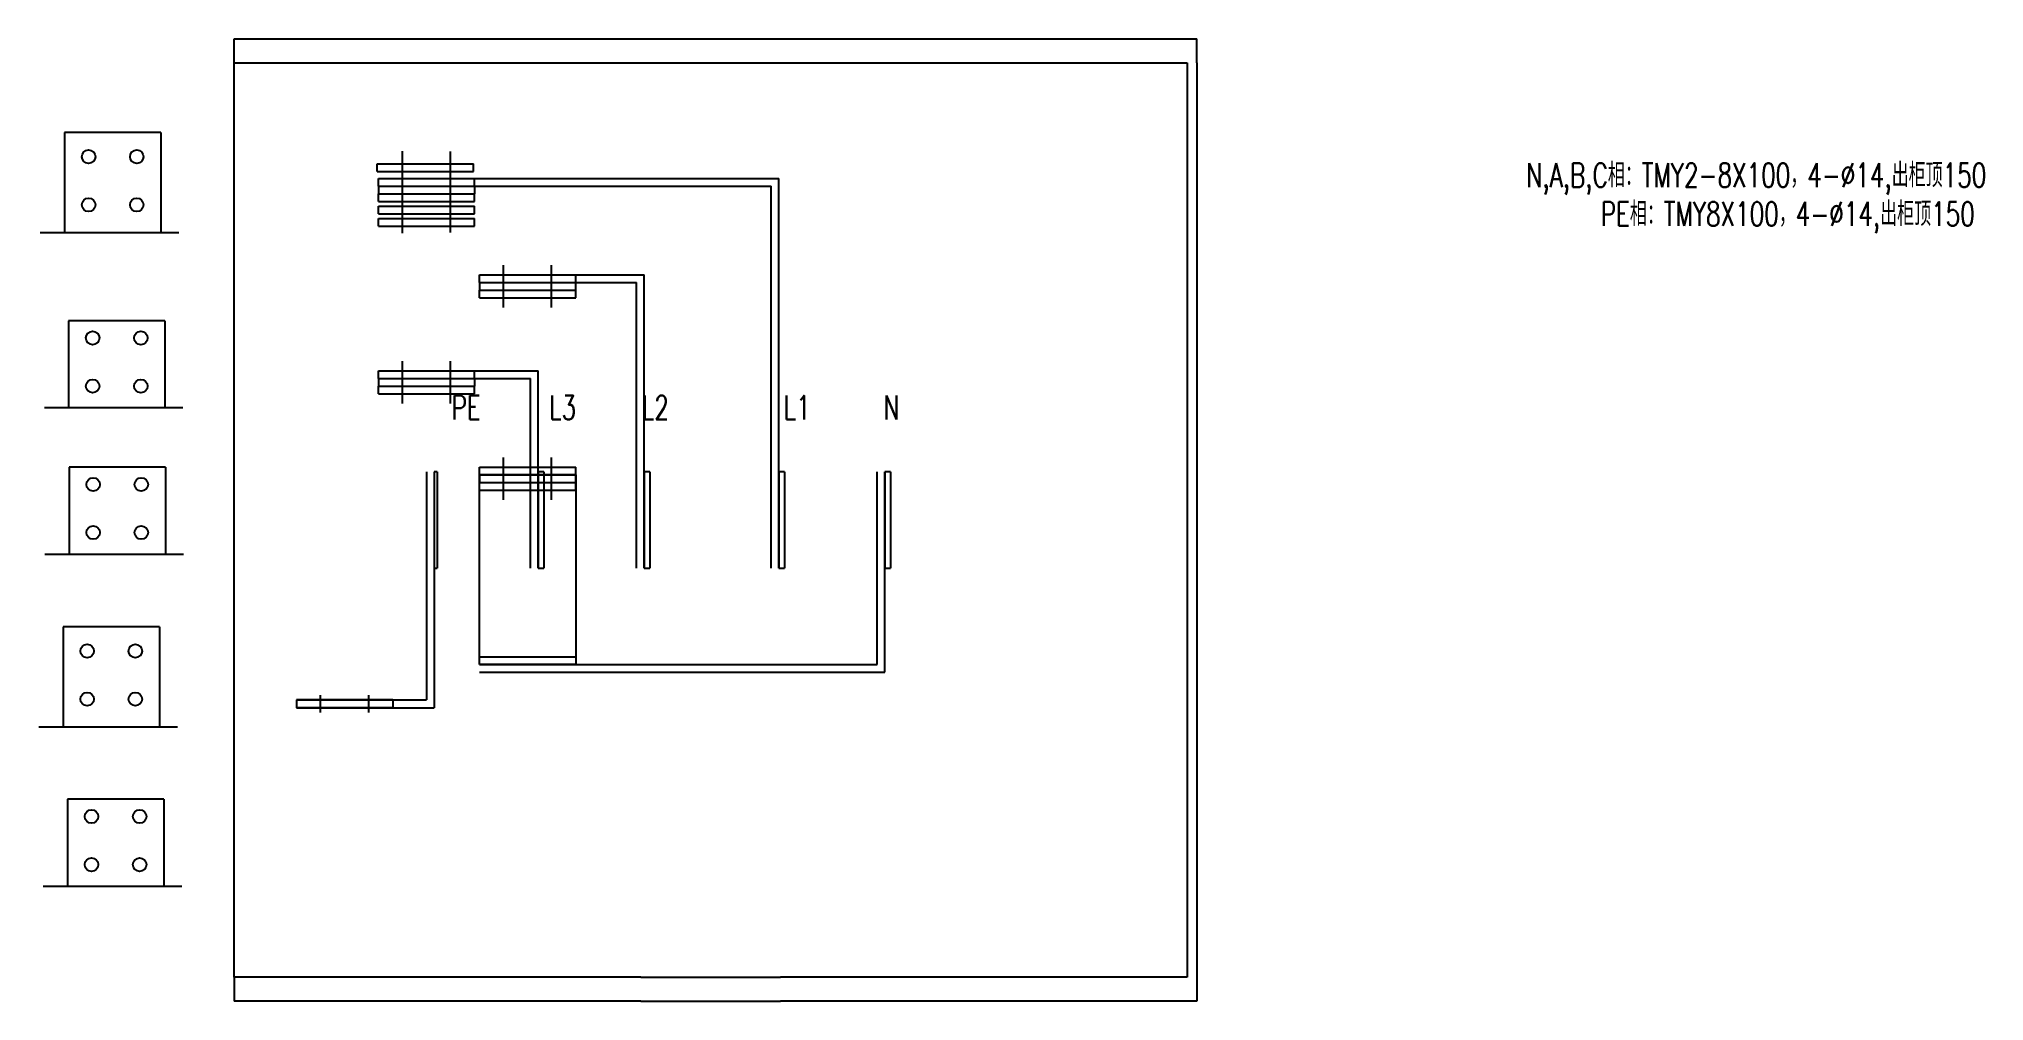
# Model space of a CAD drawing. Extents: x -48968009 to 2588125, y -43922717 to 2.
# Drawn here: x 2517796 to 2519817, y -610224 to -609224 of the extents above; entities that cross this region are included whole.
import ezdxf

# ---------------------------------------------------------------- set-up
doc = ezdxf.new("R2010")
doc.units = 0
doc.header["$LTSCALE"] = 1000
doc.header["$MEASUREMENT"] = 0
for name, color, linetype in [('$1-强电干线', 7, 'CONTINUOUS'), ('WALL', 2, 'CONTINUOUS'), ('图层4', 221, 'CONTINUOUS'), ('图层6', 221, 'CONTINUOUS'), ('电气', 4, 'CONTINUOUS')]:
    doc.layers.add(name, color=color, linetype=linetype)
doc.styles.add('_TCH_DIM', font='SIMPLEX', dxfattribs={"width": 0.8, "height": 3.5, "bigfont": 'HZTXT'})

msp = doc.modelspace()

# ---------------------------------------------------------------- texts
at = {"layer": '$1-强电干线', "color": 1, "style": '_TCH_DIM', "width": 0.705882}
for s, height, p in [('N,A,B,C相：TMY2-8X100，4-%%C14,出柜顶150', 24.99, (2519341.6, -609378.3)), ('PE相：TMY8X100，4-%%C14,出柜顶150', 24.99, (2519418.9, -609418.6)), ('PE', 24.99, (2518225.2, -609619.8)), ('L3', 24.99, (2518326.5, -609619.8)), ('L2', 24.99, (2518422.9, -609619.8)), ('L1', 24.99, (2518570.2, -609619.8)), ('N', 25, (2518673.8, -609619.8))]:
    msp.add_text(s, height=height, dxfattribs=at).set_placement(p)

# ---------------------------------------------------------------- blocks, each defined once
blk = doc.blocks.new('DFFDF')
at = {"layer": '图层4', "color": 33}
for p, q in [((2507923.9, -577959.2), (2507923.9, -577859.2)), ((2507929.9, -577859.2), (2507923.9, -577859.2)), ((2507929.9, -577959.2), (2507929.9, -577859.2)), ((2508033.9, -577959.2), (2508033.9, -577859.2)), ((2508039.9, -577859.2), (2508033.9, -577859.2)), ((2508039.9, -577959.2), (2508039.9, -577859.2)), ((2508173.9, -577959.2), (2508173.9, -577859.2)), ((2508179.9, -577859.2), (2508173.9, -577859.2)), ((2508179.9, -577959.2), (2508179.9, -577859.2)), ((2508283.9, -577959.2), (2508283.9, -577859.2)), ((2508289.9, -577859.2), (2508283.9, -577859.2)), ((2508289.9, -577959.2), (2508289.9, -577859.2)), ((2508394.9, -577959.2), (2508394.9, -577859.2)), ((2508397.9, -577859.2), (2508394.9, -577859.2)), ((2508397.9, -577959.2), (2508397.9, -577859.2)), ((2507923.9, -577959.2), (2507929.9, -577959.2)), ((2508033.9, -577959.2), (2508039.9, -577959.2)), ((2508173.9, -577959.2), (2508179.9, -577959.2)), ((2508283.9, -577959.2), (2508289.9, -577959.2)), ((2508394.9, -577959.2), (2508397.9, -577959.2))]:
    blk.add_line(p, q, dxfattribs=at)
blk = doc.blocks.new('FGREWER')
at = {"layer": '$1-强电干线', "color": 3}
blk.add_line((2519217.1, -884215.8), (2519217.1, -884197.8), dxfattribs=at)
at = {"layer": '$1-强电干线', "color": 2}
blk.add_line((2519267.1, -884215.8), (2519267.1, -884197.8), dxfattribs=at)
at = {"layer": 'WALL', "color": 2}
for p, q in [((2519302.1, -883676.8), (2519302.1, -883632.5)), ((2519352.1, -883676.8), (2519352.1, -883632.8)), ((2519302.1, -883717.6), (2519302.1, -883668.8)), ((2519352.1, -883717.1), (2519352.1, -883668.8))]:
    blk.add_line(p, q, dxfattribs=at)
at = {"layer": 'WALL', "color": 3}
for p, q in [((2519407.1, -883776.8), (2519407.1, -883750.8)), ((2519407.1, -883794.8), (2519407.1, -883768.8)), ((2519457.1, -883776.8), (2519457.1, -883750.8)), ((2519457.1, -883794.8), (2519457.1, -883768.8))]:
    blk.add_line(p, q, dxfattribs=at)
at = {"layer": 'WALL', "color": 1}
for p, q in [((2519302.1, -883876.8), (2519302.1, -883850.8)), ((2519302.1, -883894.8), (2519302.1, -883868.8)), ((2519352.1, -883876.8), (2519352.1, -883850.8)), ((2519352.1, -883894.8), (2519352.1, -883868.8))]:
    blk.add_line(p, q, dxfattribs=at)
at = {"layer": 'WALL', "color": 5}
for p, q in [((2519407.1, -883976.8), (2519407.1, -883950.8)), ((2519457.1, -883976.8), (2519457.1, -883950.8)), ((2519407.1, -883994.8), (2519407.1, -883968.8)), ((2519457.1, -883994.8), (2519457.1, -883968.8))]:
    blk.add_line(p, q, dxfattribs=at)
at = {"layer": '电气', "color": 2}
for p, q in [((2519275.9, -883653.7), (2519275.9, -883645.7)), ((2519275.9, -883645.7), (2519375.9, -883645.7)), ((2519375.9, -883653.7), (2519375.9, -883645.7)), ((2519275.9, -883653.7), (2519375.9, -883653.7)), ((2519277.1, -883668.8), (2519277.1, -883660.8)), ((2519277.1, -883660.8), (2519377.1, -883660.8)), ((2519377.1, -883668.8), (2519377.1, -883660.8)), ((2519277.1, -883668.8), (2519377.1, -883668.8)), ((2519277.1, -883684.8), (2519277.1, -883676.8)), ((2519277.1, -883676.8), (2519377.1, -883676.8)), ((2519277.1, -883684.8), (2519377.1, -883684.8)), ((2519377.1, -883684.8), (2519377.1, -883676.8)), ((2519277.1, -883697.7), (2519277.1, -883689.7)), ((2519277.1, -883689.7), (2519377.1, -883689.7)), ((2519277.1, -883697.7), (2519377.1, -883697.7)), ((2519277.1, -883710.3), (2519277.1, -883702.3)), ((2519277.1, -883702.3), (2519377.1, -883702.3)), ((2519377.1, -883697.7), (2519377.1, -883689.7)), ((2519377.1, -883710.3), (2519377.1, -883702.3)), ((2519277.1, -883710.3), (2519377.1, -883710.3)), ((2519292.1, -884202.8), (2519192.1, -884202.8)), ((2519292.1, -884202.8), (2519292.1, -884210.8))]:
    blk.add_line(p, q, dxfattribs=at)
at = {"layer": '电气', "color": 3}
for p, q in [((2519382.1, -883768.8), (2519382.1, -883760.8)), ((2519382.1, -883760.8), (2519482.1, -883760.8)), ((2519382.1, -883768.8), (2519482.1, -883768.8)), ((2519482.1, -883768.8), (2519482.1, -883760.8)), ((2519382.1, -883784.8), (2519382.1, -883776.8)), ((2519382.1, -883776.8), (2519482.1, -883776.8)), ((2519382.1, -883784.8), (2519482.1, -883784.8)), ((2519482.1, -883784.8), (2519482.1, -883776.8)), ((2519192.1, -884202.8), (2519192.1, -884210.8)), ((2519292.1, -884210.8), (2519192.1, -884210.8))]:
    blk.add_line(p, q, dxfattribs=at)
at = {"layer": '电气', "color": 1}
for p, q in [((2519277.1, -883860.8), (2519377.1, -883860.8)), ((2519277.1, -883868.8), (2519277.1, -883860.8)), ((2519277.1, -883868.8), (2519377.1, -883868.8)), ((2519377.1, -883868.8), (2519377.1, -883860.8)), ((2519277.1, -883876.8), (2519377.1, -883876.8)), ((2519277.1, -883884.8), (2519277.1, -883876.8)), ((2519277.1, -883884.8), (2519377.1, -883884.8)), ((2519377.1, -883884.8), (2519377.1, -883876.8))]:
    blk.add_line(p, q, dxfattribs=at)
at = {"layer": '电气', "color": 5}
for p, q in [((2519382.1, -883960.8), (2519482.1, -883960.8)), ((2519382.1, -883968.8), (2519382.1, -883960.8)), ((2519382.1, -883968.8), (2519482.1, -883968.8)), ((2519482.1, -883968.8), (2519482.1, -883960.8)), ((2519382.1, -883976.8), (2519482.1, -883976.8)), ((2519382.1, -883984.8), (2519382.1, -883976.8)), ((2519382.1, -883984.8), (2519482.1, -883984.8)), ((2519482.1, -883984.8), (2519482.1, -883976.8))]:
    blk.add_line(p, q, dxfattribs=at)

# ---------------------------------------------------------------- linework, layer by layer
at = {"layer": '图层6', "color": 33}
for p, q in [((2518149.2, -609369.2), (2518565.2, -609369.2)), ((2518149.2, -609377.2), (2518557.2, -609377.2)), ((2518149.2, -609377.2), (2518149.2, -609385.2)), ((2518149.2, -609385.2), (2518249.2, -609385.2)), ((2518249.2, -609385.2), (2518249.2, -609377.2)), ((2518557.2, -609774.2), (2518557.2, -609377.2)), ((2518565.2, -609774.2), (2518565.2, -609369.2)), ((2518254.2, -609469.2), (2518425.2, -609469.2)), ((2518254.2, -609477.2), (2518417.2, -609477.2)), ((2518254.2, -609477.2), (2518254.2, -609485.2)), ((2518254.2, -609485.2), (2518354.2, -609485.2)), ((2518354.2, -609485.2), (2518354.2, -609477.2)), ((2518417.2, -609774.2), (2518417.2, -609477.2)), ((2518425.2, -609774.2), (2518425.2, -609469.2)), ((2518149.2, -609569.2), (2518315.2, -609569.2)), ((2518149.2, -609577.2), (2518307.2, -609577.2)), ((2518149.2, -609577.2), (2518149.2, -609585.2)), ((2518149.2, -609585.2), (2518249.2, -609585.2)), ((2518249.2, -609585.2), (2518249.2, -609577.2)), ((2518307.2, -609774.2), (2518307.2, -609577.2)), ((2518315.2, -609774.2), (2518315.2, -609569.2)), ((2518199.2, -609674.2), (2518199.2, -609911.2)), ((2518207.2, -609674.2), (2518207.2, -609919.2)), ((2518254.2, -609677.2), (2518254.2, -609685.2)), ((2518354.2, -609677.2), (2518254.2, -609677.2)), ((2518254.2, -609874.2), (2518254.2, -609677.2)), ((2518254.2, -609685.2), (2518354.2, -609685.2)), ((2518354.2, -609685.2), (2518354.2, -609677.2)), ((2518354.2, -609677.2), (2518354.2, -609874.2)), ((2518667.2, -609874.2), (2518667.2, -609674.2)), ((2518675.2, -609882.2), (2518675.2, -609674.2)), ((2518254.2, -609866.2), (2518354.2, -609866.2)), ((2518354.2, -609866.2), (2518354.2, -609874.2)), ((2518354.2, -609874.2), (2518254.2, -609874.2)), ((2518254.2, -609874.2), (2518667.2, -609874.2)), ((2518254.2, -609882.2), (2518675.2, -609882.2)), ((2518064.2, -609911.2), (2518199.2, -609911.2)), ((2518064.2, -609919.2), (2518207.2, -609919.2))]:
    msp.add_line(p, q, dxfattribs=at)
at = {"layer": '图层6', "color": 2}
msp.add_line((2517797.9, -609425.3), (2517941.8, -609425.3), dxfattribs=at)
at = {"layer": '图层6', "color": 3}
for p, q in [((2517802.2, -609607.3), (2517946.1, -609607.3)), ((2517801, -610104.6), (2517944.9, -610104.6))]:
    msp.add_line(p, q, dxfattribs=at)
at = {"layer": '图层6', "color": 1}
for p, q in [((2517802.6, -609759.5), (2517946.5, -609759.5)), ((2518421.7, -610199.2), (2518566.7, -610199.2))]:
    msp.add_line(p, q, dxfattribs=at)
at = {"layer": '图层6', "color": 5}
msp.add_line((2517796.5, -609939), (2517940.4, -609939), dxfattribs=at)
at = {"layer": '图层6', "color": 0}
msp.add_line((2518421.7, -610224.2), (2518566.7, -610224.2), dxfattribs=at)
at = {"layer": '电气', "color": 0}
for p, q in [((2517999.2, -609224.2), (2518999.2, -609224.2)), ((2517999.2, -609249.2), (2517999.2, -609224.2)), ((2518999.2, -609249.2), (2518999.2, -609224.2)), ((2518999.2, -609249.2), (2518999.2, -610199.2)), ((2517999.2, -610199.2), (2517999.2, -610224.2)), ((2518999.2, -610199.2), (2518999.2, -610224.2)), ((2518421.7, -610224.2), (2517999.2, -610224.2)), ((2518999.2, -610224.2), (2518566.7, -610224.2))]:
    msp.add_line(p, q, dxfattribs=at)
at = {"layer": '电气', "color": 1}
for p, q in [((2517999.2, -610199.2), (2517999.2, -609249.2)), ((2517999.2, -609249.2), (2518989.2, -609249.2)), ((2518989.2, -609249.2), (2518989.2, -610199.2)), ((2517927.8, -609669.2), (2517827.8, -609669.2)), ((2517827.8, -609669.2), (2517827.8, -609759.5)), ((2517927.8, -609669.2), (2517927.8, -609759.5)), ((2518421.7, -610199.2), (2517999.2, -610199.2)), ((2518989.2, -610199.2), (2518566.7, -610199.2))]:
    msp.add_line(p, q, dxfattribs=at)
at = {"layer": '电气', "color": 2}
for p, q in [((2517923.1, -609321.6), (2517823.1, -609321.6)), ((2517823.1, -609321.6), (2517823.1, -609425.3)), ((2517923.1, -609321.6), (2517923.1, -609425.3)), ((2517926.1, -610014.3), (2517826.1, -610014.3)), ((2517926.1, -610014.3), (2517926.1, -610104.6))]:
    msp.add_line(p, q, dxfattribs=at)
at = {"layer": '电气', "color": 3}
for p, q in [((2517927.3, -609517), (2517827.3, -609517)), ((2517827.3, -609517), (2517827.3, -609607.3)), ((2517927.3, -609517), (2517927.3, -609607.3)), ((2517826.1, -610014.3), (2517826.1, -610104.6))]:
    msp.add_line(p, q, dxfattribs=at)
at = {"layer": '电气', "color": 5}
for p, q in [((2517921.6, -609835.3), (2517821.6, -609835.3)), ((2517821.6, -609835.3), (2517821.6, -609939)), ((2517921.6, -609835.3), (2517921.6, -609939))]:
    msp.add_line(p, q, dxfattribs=at)
at = {"layer": '电气', "color": 2}
for centre in [(2517848.1, -609346.6), (2517898.1, -609346.6), (2517848.1, -609396.6), (2517898.1, -609396.6), (2517901.1, -610032.3), (2517901.1, -610082.3)]:
    msp.add_circle(centre, 7, dxfattribs=at)
at = {"layer": '电气', "color": 3}
for centre in [(2517852.3, -609535), (2517902.3, -609535), (2517852.3, -609585), (2517902.3, -609585), (2517851.1, -610032.3), (2517851.1, -610082.3)]:
    msp.add_circle(centre, 7, dxfattribs=at)
at = {"layer": '电气', "color": 1}
for centre in [(2517852.8, -609687.2), (2517902.8, -609687.2), (2517852.8, -609737.2), (2517902.8, -609737.2)]:
    msp.add_circle(centre, 7, dxfattribs=at)
at = {"layer": '电气', "color": 5}
for centre in [(2517846.6, -609860.3), (2517896.6, -609860.3), (2517846.6, -609910.3), (2517896.6, -609910.3)]:
    msp.add_circle(centre, 7, dxfattribs=at)

# ---------------------------------------------------------------- block references
at = {"layer": '图层6', "color": 33}
msp.add_blockref('FGREWER', (-1128, 274291.6), dxfattribs=at)
at = {"layer": '图层6', "color": 33, "rotation": 180}
msp.add_blockref('DFFDF', (5026605, -1187633.4), dxfattribs=at)

msp.set_redraw_order([(e.dxf.handle, doc.entitydb.next_handle()) for e in msp.query("TEXT MTEXT ATTDEF DIMENSION ARC_DIMENSION")])  # texts and dimensions are drawn at this point

doc.saveas('drawing.dxf')
